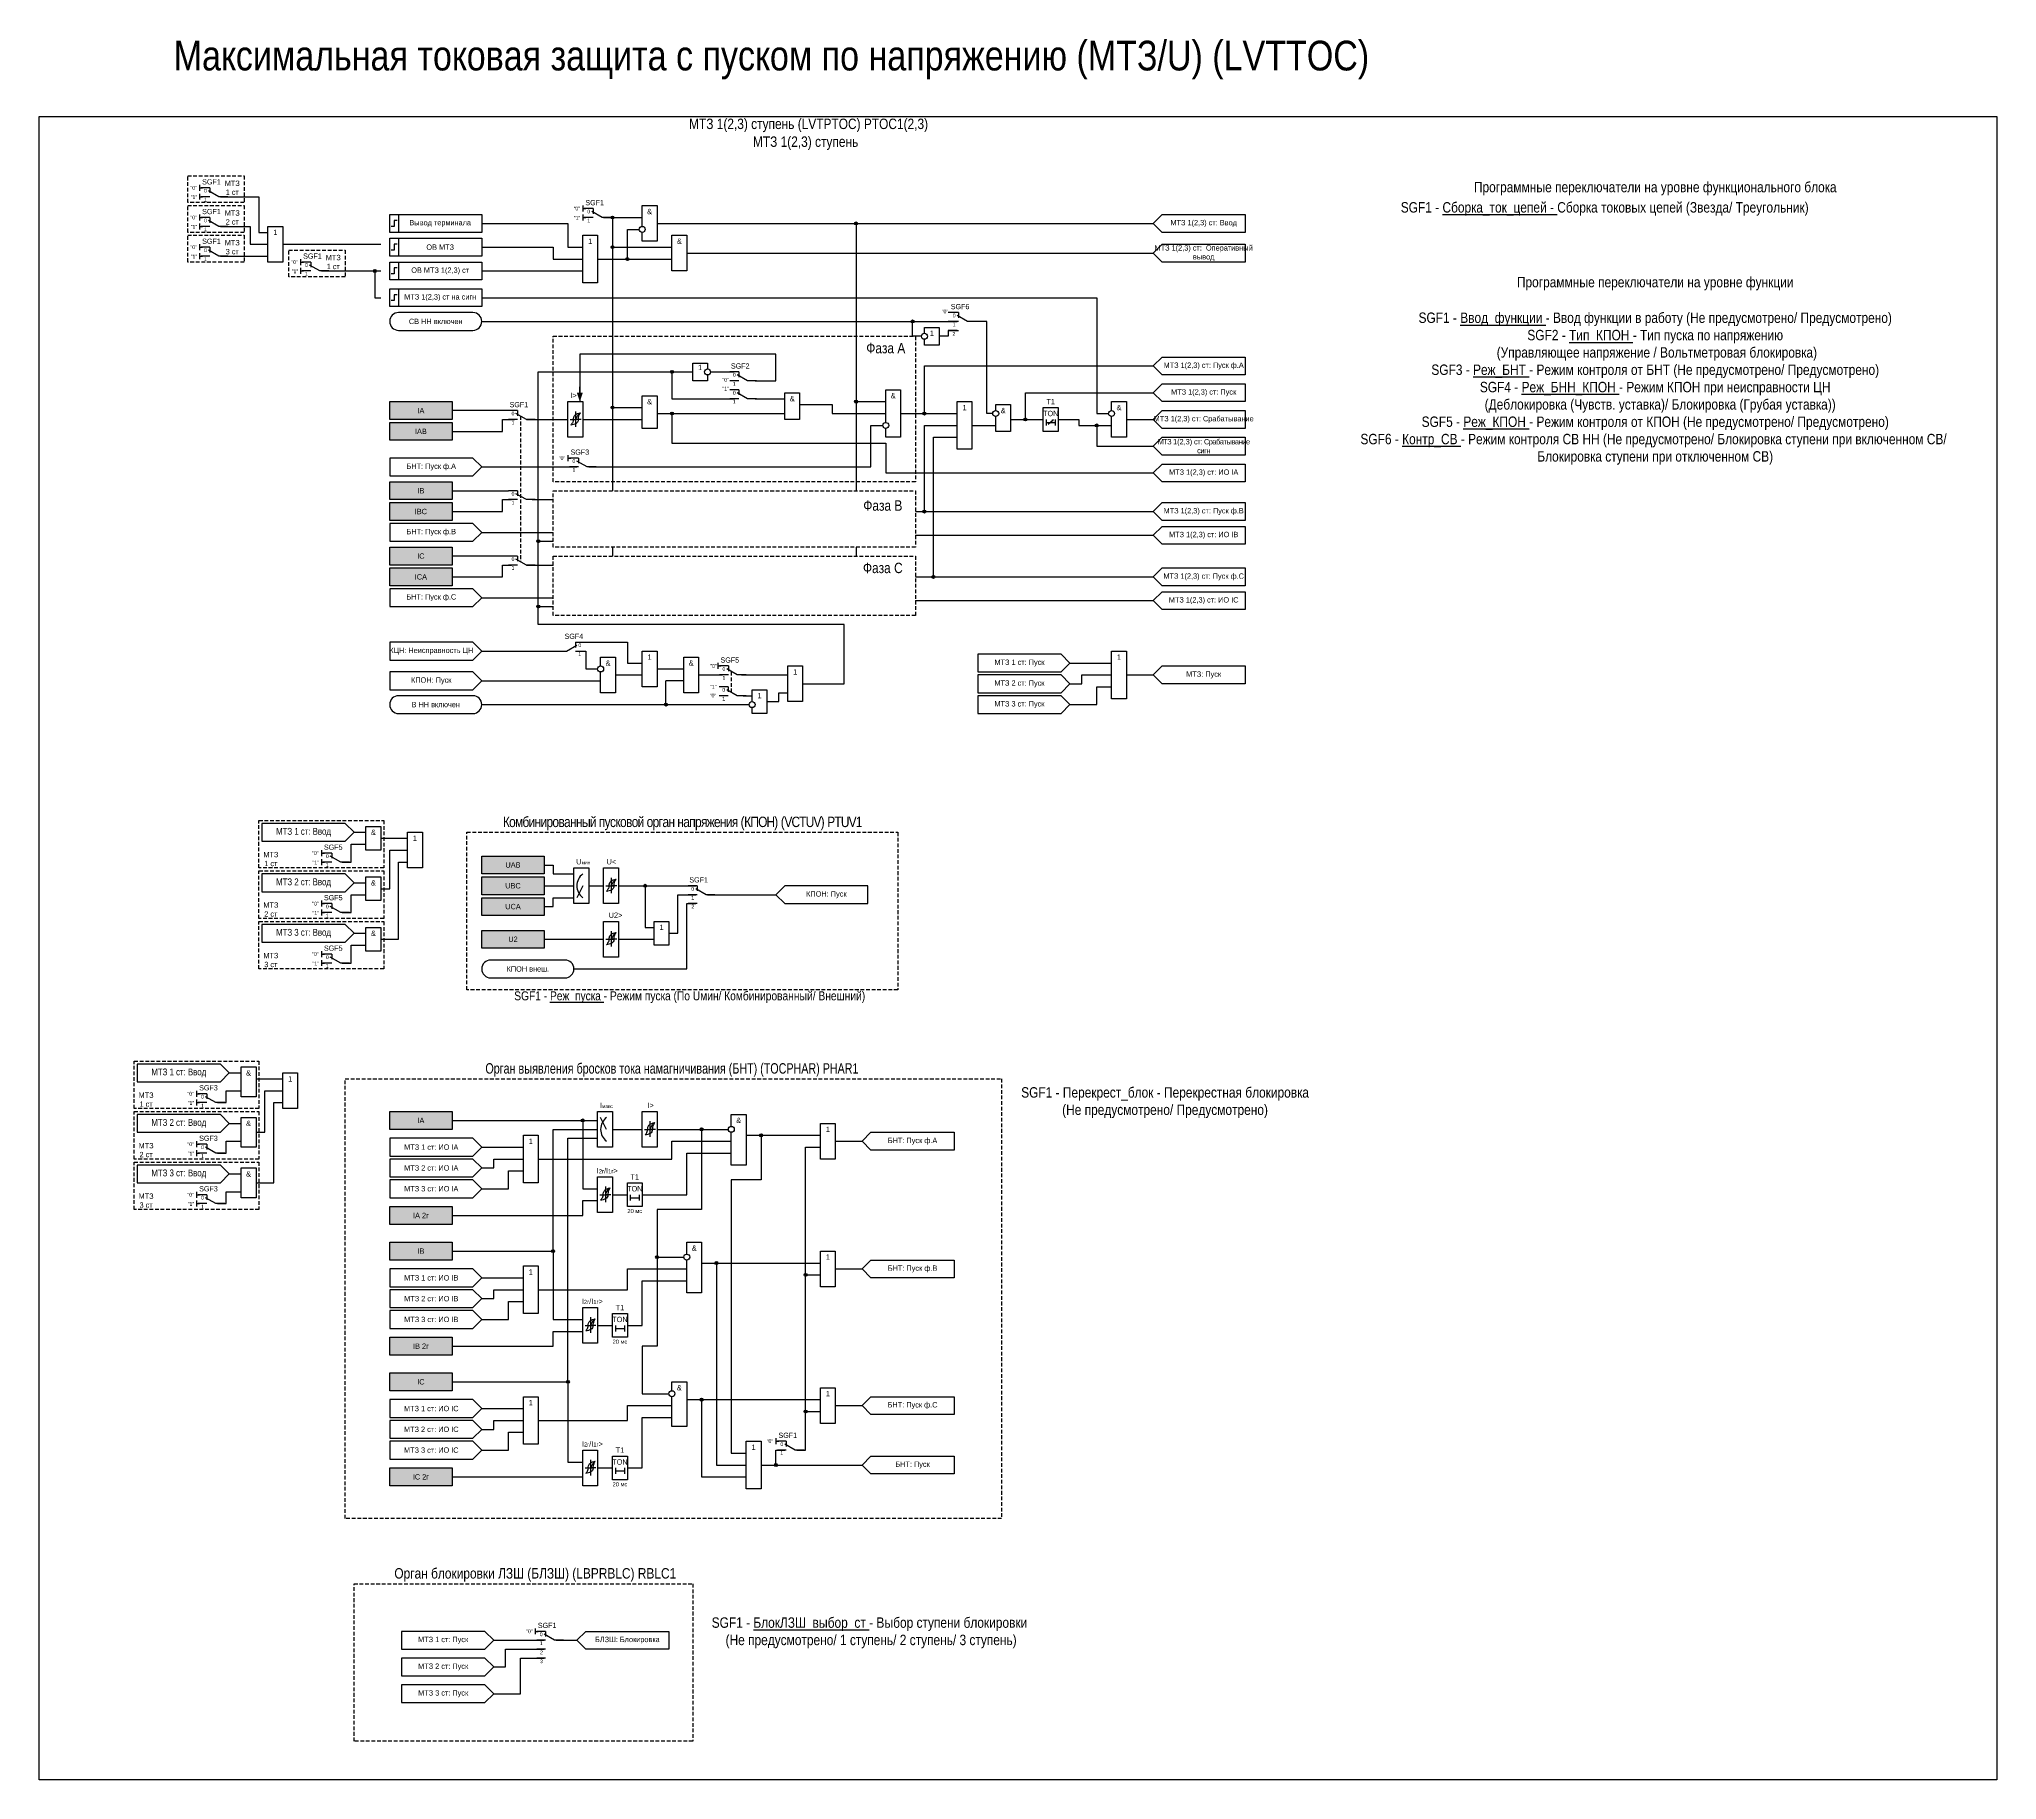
# Model space of a CAD drawing. Header units: millimetres. Extents: x -1444 to 964, y 0 to 620.
# Drawn here: x 0 to 659, y 0 to 586 of the extents above; entities that cross this region are included whole.
import ezdxf
from ezdxf.enums import TextEntityAlignment as Align

# ---------------------------------------------------------------- set-up
doc = ezdxf.new("R2010")
doc.units = ezdxf.units.MM
doc.linetypes.add('штриховая2', pattern=[0.375, 0.25, -0.125])
doc.layers.add('invisible', color=252, linetype='Continuous', plot=False)
doc.layers.add('TEXT', color=7, linetype='Continuous', lineweight=25)
doc.layers.add('Основная', color=7, linetype='Continuous')
doc.styles.add('1.8_Gost_RD', font='ARIALN.TTF', dxfattribs={"height": 1.8})
doc.styles.add('2.5_Gost_RD', font='ARIALN.TTF', dxfattribs={"height": 2.5})
doc.styles.add('3.5_Gost_RD', font='ARIALN.TTF', dxfattribs={"height": 3.5})
doc.styles.add('Вывод', font='ARIALN.TTF', dxfattribs={"height": 2.5})
doc.styles.add('Компонент', font='ARIALN.TTF', dxfattribs={"height": 3.5})

# ---------------------------------------------------------------- blocks, each defined once
blk = doc.blocks.new('Точка')
at = {"ltscale": 100}
h = blk.add_hatch(color=256, dxfattribs=at)
h.dxf.hatch_style = 1
edge = h.paths.add_edge_path()
edge.add_arc((0, 0), 0.5, 0, 360)
blk.add_circle((0, 0), 0.5, dxfattribs=at)
blk = doc.blocks.new('*U79')
at = {"layer": 'Основная', "color": 0}
blk.add_line((0, 0), (7, 4), dxfattribs=at)
at = {"layer": 'Основная', "ltscale": 0.35}
blk.add_line((6, 6), (6, 2.5), dxfattribs=at)
blk = doc.blocks.new('*U82')
at = {"layer": 'Основная', "color": 0}
for p, q in [((-3, 6), (-9, 6)), ((-3, 0), (-9, 0)), ((9, 0), (3, 0))]:
    blk.add_line(p, q, dxfattribs=at)
at = {"layer": 'Основная', "ltscale": 0.25, "xscale": -1}
blk.add_blockref('*U79', (3, 0), dxfattribs=at)
at = {"layer": 'Основная'}
for tag, height, style, p in [('В1', 2.5, 'Вывод', (-14, 6)), ('В2', 2.5, 'Вывод', (-6, 4)), ('ОУ', 3.5, 'Компонент', (-2, 10)), ('В3', 2.5, 'Вывод', (-6, -2))]:
    blk.add_attdef(tag, text='', height=height, dxfattribs=dict(at, style=style)).set_placement(p, align=Align.MIDDLE_CENTER)
blk = doc.blocks.new('*U81')
at = {"ltscale": 0.25}
blk.add_line((-1, 0), (-5, 0), dxfattribs=at)
blk.add_lwpolyline([(-3, 0, 2, 0, 0), (0, 0, 0, 0, 0)], format="xyseb", dxfattribs=at)
at = {"layer": 'Основная', "style": 'Вывод'}
blk.add_attdef('ОТ', text='', height=2.5, dxfattribs=at).set_placement((-4, 0), align=Align.MIDDLE_CENTER)
blk = doc.blocks.new('*U93')
at = {"layer": 'Основная', "color": 0}
for p, q in [((-9, 0), (-3, 0)), ((3, 6), (9, 6)), ((3, 0), (9, 0))]:
    blk.add_line(p, q, dxfattribs=at)
at = {"layer": 'Основная', "ltscale": 0.25}
blk.add_blockref('*U79', (-3, 0), dxfattribs=at)
at = {"layer": 'Основная'}
for tag, height, style, p in [('ОУ', 3.5, 'Компонент', (2, 10)), ('В2', 2.5, 'Вывод', (6, 4)), ('В1', 2.5, 'Вывод', (14, 6)), ('В3', 2.5, 'Вывод', (6, -2))]:
    blk.add_attdef(tag, text='', height=height, dxfattribs=dict(at, style=style)).set_placement(p, align=Align.MIDDLE_CENTER)
blk = doc.blocks.new('*U91')
at = {"layer": 'Основная', "color": 0}
for p, q in [((-3, 6), (-9, 6)), ((-3, 0), (-9, 0)), ((9, 0), (3, 0))]:
    blk.add_line(p, q, dxfattribs=at)
at = {"layer": 'Основная', "ltscale": 0.25, "xscale": -1}
blk.add_blockref('*U79', (3, 0), dxfattribs=at)
at = {"layer": 'Основная'}
for tag, height, style, p in [('В1', 2.5, 'Вывод', (-13, 6)), ('В2', 2.5, 'Вывод', (-6, 4)), ('ОУ', 3.5, 'Компонент', (-2, 10)), ('В3', 2.5, 'Вывод', (-6, -2))]:
    blk.add_attdef(tag, text='', height=height, dxfattribs=dict(at, style=style)).set_placement(p, align=Align.MIDDLE_CENTER)

msp = doc.modelspace()

# ---------------------------------------------------------------- hatches: boundary and pattern name
at = {"ltscale": 100, "true_color": 0x6bffb3}
h = msp.add_hatch(color=111, dxfattribs=at)
h.dxf.hatch_style = 1
h.paths.add_polyline_path([(118, 464), (139, 464), (139, 458), (118, 458)])
h = msp.add_hatch(color=111, dxfattribs=at)
h.dxf.hatch_style = 1
h.paths.add_polyline_path([(118, 457), (139, 457), (139, 451), (118, 451)])
h = msp.add_hatch(color=111, dxfattribs=at)
h.dxf.hatch_style = 1
h.paths.add_polyline_path([(118, 437), (139, 437), (139, 431), (118, 431)])
h = msp.add_hatch(color=111, dxfattribs=at)
h.dxf.hatch_style = 1
h.paths.add_polyline_path([(118, 430), (139, 430), (139, 424), (118, 424)])
h = msp.add_hatch(color=111, dxfattribs=at)
h.dxf.hatch_style = 1
h.paths.add_polyline_path([(118, 415), (139, 415), (139, 409), (118, 409)])
h = msp.add_hatch(color=111, dxfattribs=at)
h.dxf.hatch_style = 1
h.paths.add_polyline_path([(118, 408), (139, 408), (139, 402), (118, 402)])
h = msp.add_hatch(color=111, dxfattribs=at)
h.dxf.hatch_style = 1
h.paths.add_polyline_path([(149, 311), (170, 311), (170, 305), (149, 305)])
h = msp.add_hatch(color=111, dxfattribs=at)
h.dxf.hatch_style = 1
h.paths.add_polyline_path([(149, 304), (170, 304), (170, 298), (149, 298)])
h = msp.add_hatch(color=111, dxfattribs=at)
h.dxf.hatch_style = 1
h.paths.add_polyline_path([(149, 297), (170, 297), (170, 291), (149, 291)])
h = msp.add_hatch(color=111, dxfattribs=at)
h.dxf.hatch_style = 1
h.paths.add_polyline_path([(149, 286), (170, 286), (170, 280), (149, 280)])
h = msp.add_hatch(color=111, dxfattribs=at)
h.dxf.hatch_style = 1
h.paths.add_polyline_path([(118, 225), (139, 225), (139, 219), (118, 219)])
h = msp.add_hatch(color=111, dxfattribs=at)
h.dxf.hatch_style = 1
h.paths.add_polyline_path([(118, 193), (139, 193), (139, 187), (118, 187)])
h = msp.add_hatch(color=111, dxfattribs=at)
h.dxf.hatch_style = 1
h.paths.add_polyline_path([(118, 181), (139, 181), (139, 175), (118, 175)])
h = msp.add_hatch(color=111, dxfattribs=at)
h.dxf.hatch_style = 1
h.paths.add_polyline_path([(118, 149), (139, 149), (139, 143), (118, 143)])
h = msp.add_hatch(color=111, dxfattribs=at)
h.dxf.hatch_style = 1
h.paths.add_polyline_path([(118, 137), (139, 137), (139, 131), (118, 131)])
h = msp.add_hatch(color=111, dxfattribs=at)
h.dxf.hatch_style = 1
h.paths.add_polyline_path([(118, 105), (139, 105), (139, 99), (118, 99)])

# ---------------------------------------------------------------- linework, layer by layer
at = {"color": 6, "ltscale": 100}
for p, q in [((54, 537), (54, 535)), ((54, 536), (55, 536)), ((54, 534), (54, 532)), ((54, 533), (55, 533)), ((54, 527), (54, 525)), ((54, 526), (55, 526)), ((54, 524), (54, 522)), ((54, 523), (55, 523)), ((54, 517), (54, 515)), ((54, 516), (55, 516)), ((54, 514), (54, 512)), ((54, 513), (55, 513)), ((88, 512), (88, 510)), ((88, 511), (89, 511)), ((88, 509), (88, 507)), ((88, 508), (89, 508)), ((95, 313), (95, 311)), ((95, 312), (96, 312)), ((95, 310), (95, 308)), ((95, 309), (96, 309)), ((95, 296), (95, 294)), ((95, 295), (96, 295)), ((95, 293), (95, 291)), ((95, 292), (96, 292)), ((95, 279), (95, 277)), ((95, 278), (96, 278)), ((95, 276), (95, 274)), ((95, 275), (96, 275)), ((53, 232), (53, 230)), ((53, 231), (54, 231)), ((53, 229), (53, 227)), ((53, 228), (54, 228)), ((53, 215), (53, 213)), ((53, 214), (54, 214)), ((53, 212), (53, 210)), ((53, 211), (54, 211)), ((53, 198), (53, 196)), ((53, 197), (54, 197)), ((53, 195), (53, 193)), ((53, 194), (54, 194))]:
    msp.add_line(p, q, dxfattribs=at)
at = {"ltscale": 100}
for p, q in [((183, 530), (183, 528)), ((183, 529), (184, 529)), ((183, 527), (183, 525)), ((183, 526), (184, 526)), ((149, 491), (294, 491)), ((289, 491), (309, 491)), ((294, 486), (294, 491)), ((307, 494), (306, 494)), ((306, 488), (309.5, 488)), ((297, 486), (294, 486)), ((226, 474), (234, 474)), ((158, 461), (139, 461)), ((178, 446), (178, 444)), ((178, 445), (179, 445)), ((166, 431), (173, 431)), ((158, 412), (139, 412)), ((228.5, 376.01), (228.5, 374.01)), ((217, 370), (211, 370)), ((211, 362), (211, 370)), ((222, 372), (230, 372)), ((228.5, 375.01), (229.5, 375.01)), ((236.47, 372), (252, 372)), ((237, 365), (240, 365)), ((210, 362), (239, 362)), ((221.5, 295), (218.5, 295)), ((191, 219), (189, 223)), ((203, 197), (203, 197)), ((198, 153), (198, 153)), ((248, 115), (248, 113)), ((248, 114), (249, 114)), ((198, 105), (198, 105)), ((167, 51), (167, 49)), ((167, 50), (168, 50)), ((170.5, 44), (167.5, 44)), ((170.5, 41), (167.5, 41))]:
    msp.add_line(p, q, dxfattribs=at)
at = {"linetype": 'штриховая2', "ltscale": 5}
for p, q in [((162, 459.14), (162, 410.14)), ((233, 373), (233, 366))]:
    msp.add_line(p, q, dxfattribs=at)
at = {"color": 7, "ltscale": 100}
for p, q in [((178.79, 458), (180.6, 458)), ((182.42, 458), (180.6, 458)), ((339.7, 456.41), (341.37, 457.9)), ((341.37, 457.9), (340.85, 457.68)), ((341.37, 457.9), (341.1, 457.43)), ((183, 301), (181, 297)), ((190.79, 301), (192.6, 301)), ((191.81, 301), (193.49, 301)), ((194.42, 301), (192.6, 301)), ((190.79, 283), (192.6, 283)), ((191.81, 283), (193.49, 283)), ((194.42, 283), (192.6, 283)), ((203.79, 219), (205.6, 219)), ((204.81, 219), (206.49, 219)), ((207.42, 219), (205.6, 219)), ((188.79, 197), (190.6, 197)), ((189.81, 197), (191.49, 197)), ((192.42, 197), (190.6, 197)), ((183.79, 153), (185.6, 153)), ((184.81, 153), (186.49, 153)), ((187.42, 153), (185.6, 153)), ((183.79, 105), (185.6, 105)), ((184.81, 105), (186.49, 105)), ((187.42, 105), (185.6, 105))]:
    msp.add_line(p, q, dxfattribs=at)
for p, q in [((180.6, 460.72), (180.6, 455.52)), ((192.6, 303.72), (192.6, 298.52)), ((192.6, 285.72), (192.6, 280.52)), ((205.6, 221.72), (205.6, 216.52)), ((190.6, 199.72), (190.6, 194.52)), ((185.6, 155.72), (185.6, 150.52)), ((185.6, 107.72), (185.6, 102.52))]:
    msp.add_line(p, q)
at = {"color": 6, "ltscale": 100}
for points in [[(0, 560), (659, 560), (659, 0), (0, 0)], [(77, 523), (82, 523), (82, 511), (77, 511)], [(110, 321), (115, 321), (115, 313), (110, 313)], [(124, 319), (129, 319), (129, 307), (124, 307)], [(110, 304), (115, 304), (115, 296), (110, 296)], [(110, 287), (115, 287), (115, 279), (110, 279)], [(68, 240), (73, 240), (73, 230), (68, 230)], [(82, 238), (87, 238), (87, 226), (82, 226)], [(68, 223), (73, 223), (73, 213), (68, 213)], [(68, 206), (73, 206), (73, 196), (68, 196)]]:
    msp.add_lwpolyline(points, close=True, dxfattribs=at)
at = {"color": 6, "linetype": 'штриховая2', "ltscale": 5}
for points in [[(50, 540), (69, 540), (69, 531), (50, 531)], [(50, 530), (69, 530), (69, 521), (50, 521)], [(50, 520), (69, 520), (69, 511), (50, 511)], [(84, 515), (103, 515), (103, 506), (84, 506)], [(74, 323), (116, 323), (116, 307), (74, 307)], [(74, 306), (116, 306), (116, 290), (74, 290)], [(74, 289), (116, 289), (116, 273), (74, 273)], [(32, 242), (74, 242), (74, 226), (32, 226)], [(32, 225), (74, 225), (74, 209), (32, 209)], [(32, 208), (74, 208), (74, 192), (32, 192)]]:
    msp.add_lwpolyline(points, close=True, dxfattribs=at)
at = {"color": 6, "ltscale": 100}
for points in [[(61, 533), (74, 533), (74, 521), (77, 521)], [(61, 523), (71, 523), (71, 517), (77, 517)], [(82, 517), (115, 517)], [(61, 513), (77, 513)], [(95, 508), (115, 508)], [(95, 508), (113, 508), (113, 499), (115, 499)], [(106, 319), (103, 322), (75, 322), (75, 316), (103, 316), (106, 319)], [(106, 319), (110, 319)], [(115, 317), (124, 317)], [(102, 309), (105, 309), (105, 315), (110, 315)], [(115, 300), (118, 300), (118, 313), (124, 313)], [(106, 302), (103, 305), (75, 305), (75, 299), (103, 299), (106, 302)], [(115, 283), (121, 283), (121, 309), (124, 309)], [(102, 292), (105, 292), (105, 298), (110, 298)], [(106, 302), (110, 302)], [(106, 285), (103, 288), (75, 288), (75, 282), (103, 282), (106, 285)], [(106, 285), (110, 285)], [(102, 275), (105, 275), (105, 281), (110, 281)], [(64, 238), (61, 241), (33, 241), (33, 235), (61, 235), (64, 238)], [(64, 238), (68, 238)], [(60, 228), (63, 228), (63, 232), (68, 232)], [(73, 236), (82, 236)], [(73, 218), (76, 218), (76, 232), (82, 232)], [(73, 201), (79, 201), (79, 228), (82, 228)], [(64, 221), (61, 224), (33, 224), (33, 218), (61, 218), (64, 221)], [(64, 221), (68, 221)], [(60, 211), (63, 211), (63, 215), (68, 215)], [(64, 204), (61, 207), (33, 207), (33, 201), (61, 201), (64, 204)], [(60, 194), (63, 194), (63, 198), (68, 198)], [(64, 204), (68, 204)]]:
    msp.add_lwpolyline(points, dxfattribs=at)
at = {"ltscale": 100}
for points in [[(203, 523), (203, 530), (208, 530), (208, 518), (203, 518), (203, 521)], [(149, 524), (178, 524), (178, 516), (183, 516)], [(188, 512), (198, 512), (198, 522), (202, 522)], [(190, 526), (203, 526)], [(190, 526), (193, 526), (193, 462), (203, 462)], [(190, 526), (193, 526), (193, 462), (193, 434)], [(208, 524), (375, 524)], [(218, 524), (275, 524), (275, 464), (285, 464)], [(218, 524), (275, 524), (275, 434)], [(149, 516), (173, 516), (173, 512), (183, 512)], [(193, 516), (213, 516)], [(149, 508), (183, 508)], [(188, 512), (213, 512)], [(218, 514), (375, 514)], [(149, 499), (356, 499), (356, 460), (360, 460)], [(298, 487), (298, 489), (303, 489), (303, 483), (298, 483), (298, 485)], [(309, 488), (306, 488), (306, 486), (303, 486)], [(309, 491), (306, 491)], [(321, 460), (319, 460), (319, 491), (314, 491)], [(241, 471), (248, 471), (248, 480), (182, 480), (182, 464)], [(220, 473), (220, 477), (225, 477), (225, 475)], [(225, 475), (225, 475)], [(290, 460), (298, 460), (298, 476), (375, 476)], [(266, 369), (271, 369), (271, 389), (168, 389), (168, 474), (220, 474)], [(266, 369), (271, 369), (271, 389), (168, 389), (168, 474), (205, 474), (205, 474), (213, 474), (213, 465), (234, 465)], [(225, 473), (225, 471), (220, 471), (220, 473)], [(285, 457), (285, 468), (290, 468), (290, 452), (285, 452), (285, 455)], [(241, 465), (251, 465)], [(256, 463), (267, 463), (267, 460), (285, 460)], [(322, 461), (322, 463), (327, 463), (327, 454), (322, 454), (322, 459)], [(327, 458), (332, 458), (332, 467), (375, 467)], [(361, 461), (361, 464), (366, 464), (366, 452), (361, 452), (361, 459)], [(139, 454), (156, 454), (156, 458), (160, 458)], [(164, 458), (178, 458)], [(183, 458), (203, 458)], [(185, 442), (280, 442), (280, 456), (284, 456)], [(208, 460), (251, 460)], [(208, 460), (213, 460), (213, 450), (285, 450), (285, 440), (375, 440)], [(290, 460), (309, 460)], [(295, 427), (298, 427), (298, 456), (309, 456)], [(314, 456), (322, 456)], [(327, 458), (338, 458)], [(339.02, 458), (339.02, 456)], [(339.02, 457), (342.02, 457)], [(342.02, 458), (342.02, 456)], [(343, 458), (350, 458), (350, 456), (361, 456)], [(352, 456), (356, 456), (356, 449), (375, 449)], [(366, 458), (375, 458)], [(295, 405), (301, 405), (301, 452), (309, 452)], [(149, 442), (146, 445), (118, 445), (118, 439), (146, 439), (149, 442)], [(149, 442), (181, 442)], [(139, 434), (158, 434)], [(139, 427), (156, 427), (156, 431), (159, 431)], [(149, 420), (146, 423), (118, 423), (118, 417), (146, 417), (149, 420)], [(295, 427), (375, 427)], [(149, 420), (173, 420)], [(266, 369), (271, 369), (271, 389), (168, 389), (168, 417), (173, 417)], [(295, 419), (375, 419)], [(139, 405), (156, 405), (156, 409), (159, 409)], [(164, 409), (173, 409)], [(193, 415), (193, 412)], [(275, 415), (275, 412)], [(295, 405), (375, 405)], [(149, 398), (146, 401), (118, 401), (118, 395), (146, 395), (149, 398)], [(149, 398), (173, 398)], [(295, 397), (375, 397)], [(257, 369), (271, 369), (271, 389), (168, 389), (168, 395), (173, 395)], [(149, 380), (146, 383), (118, 383), (118, 377), (146, 377), (149, 380)], [(181, 383), (198, 383), (198, 376), (203, 376)], [(149, 380), (155, 380)], [(152, 380), (177, 380)], [(181, 380), (184, 380), (184, 374), (188, 374)], [(189, 375), (189, 378), (194, 378), (194, 366), (189, 366), (189, 373)], [(347, 376), (361, 376)], [(152, 370), (189, 370)], [(194, 372), (203, 372)], [(208, 374), (217, 374)], [(347, 369), (351, 369), (351, 372), (361, 372)], [(366, 372), (375, 372)], [(240, 363), (240, 367), (245, 367), (245, 359), (240, 359), (240, 361)], [(245, 363), (249, 363), (249, 366), (252, 366)], [(347, 362), (356, 362), (356, 368), (361, 368)], [(170, 308), (173, 308), (173, 305), (180, 305)], [(170, 301), (180, 301)], [(170, 294), (173, 294), (173, 297), (180, 297)], [(185, 301), (190, 301)], [(195, 301), (204, 301), (204, 287), (207, 287)], [(195, 301), (221, 301)], [(212, 285), (215, 285), (215, 298), (221, 298)], [(225, 298), (239, 298)], [(239, 298), (248, 298)], [(180, 273), (218, 273), (218, 295), (221, 295)], [(170, 283), (190, 283)], [(195, 283), (207, 283)], [(139, 222), (188, 222)], [(139, 222), (183, 222), (183, 199), (188, 199)], [(139, 178), (173, 178), (173, 219), (188, 219)], [(193, 219), (203, 219)], [(208, 219), (223, 219), (223, 192), (208, 192), (208, 146), (203, 146), (203, 130), (212, 130)], [(211, 219), (223, 219), (223, 192), (208, 192), (208, 176), (217, 176)], [(211, 219), (232, 219)], [(233, 220), (233, 224), (238, 224), (238, 207), (233, 207), (233, 218)], [(139, 134), (178, 134), (178, 216), (188, 216)], [(149, 213), (163, 213)], [(168, 209), (213, 209), (213, 215), (233, 215)], [(203, 197), (218, 197), (218, 211), (233, 211)], [(238, 217), (243, 217), (243, 202), (233, 202), (233, 110), (238, 110)], [(238, 217), (263, 217)], [(255, 111), (258, 111), (258, 118), (258, 118), (258, 213), (263, 213)], [(268, 215), (277, 215)], [(149, 206), (153, 206), (153, 209), (163, 209)], [(149, 199), (158, 199), (158, 205), (163, 205)], [(139, 190), (183, 190), (183, 195), (188, 195)], [(193, 197), (198, 197)], [(199, 197), (199, 195)], [(199, 196), (202, 196)], [(202, 197), (202, 195)], [(139, 178), (173, 178), (173, 155), (183, 155)], [(218, 177), (218, 181), (223, 181), (223, 164), (218, 164), (218, 175)], [(168, 165), (198, 165), (198, 172), (218, 172)], [(223, 174), (263, 174)], [(223, 174), (228, 174), (228, 106), (238, 106)], [(268, 172), (277, 172)], [(149, 169), (163, 169)], [(149, 162), (153, 162), (153, 165), (163, 165)], [(198, 153), (203, 153), (203, 168), (218, 168)], [(255, 111), (258, 111), (258, 118), (258, 118), (258, 170), (263, 170)], [(149, 155), (158, 155), (158, 161), (163, 161)], [(188, 153), (193, 153)], [(194, 153), (194, 151)], [(194, 152), (197, 152)], [(197, 153), (197, 151)], [(139, 146), (173, 146), (173, 151), (183, 151)], [(139, 134), (178, 134), (178, 107), (183, 107)], [(213, 131), (213, 134), (218, 134), (218, 119), (213, 119), (213, 129)], [(168, 121), (198, 121), (198, 126), (213, 126)], [(218, 128), (263, 128)], [(218, 128), (223, 128), (223, 102), (238, 102)], [(268, 126), (277, 126)], [(149, 125), (163, 125)], [(149, 118), (153, 118), (153, 121), (163, 121)], [(198, 105), (203, 105), (203, 122), (213, 122)], [(255, 111), (258, 111), (258, 118), (258, 118), (258, 124), (263, 124)], [(149, 111), (158, 111), (158, 117), (163, 117)], [(243, 106), (248, 106), (248, 111), (251, 111)], [(243, 106), (277, 106)], [(139, 102), (183, 102)], [(188, 105), (193, 105)], [(194, 105), (194, 103)], [(194, 104), (197, 104)], [(197, 105), (197, 103)], [(153, 47), (170, 47)], [(174, 47), (181, 47)], [(153, 38), (157, 38), (157, 44), (170, 44)], [(153, 29), (162, 29), (162, 41), (170, 41)]]:
    msp.add_lwpolyline(points, dxfattribs=at)
for points in [[(118, 527), (121, 527), (121, 521), (118, 521)], [(118, 527), (149, 527), (149, 521), (118, 521)], [(118, 519), (121, 519), (121, 513), (118, 513)], [(183, 520), (188, 520), (188, 504), (183, 504)], [(213, 520), (218, 520), (218, 508), (213, 508)], [(118, 511), (121, 511), (121, 505), (118, 505)], [(118, 502), (121, 502), (121, 496), (118, 496)], [(118, 464), (139, 464), (139, 458), (118, 458)], [(178, 464), (183, 464), (183, 452), (178, 452)], [(203, 466), (208, 466), (208, 455), (203, 455)], [(251, 467), (256, 467), (256, 458), (251, 458)], [(309, 464), (314, 464), (314, 448), (309, 448)], [(338.02, 462), (343.02, 462), (343.02, 454), (338.02, 454)], [(118, 457), (139, 457), (139, 451), (118, 451)], [(118, 437), (139, 437), (139, 431), (118, 431)], [(118, 430), (139, 430), (139, 424), (118, 424)], [(118, 415), (139, 415), (139, 409), (118, 409)], [(118, 408), (139, 408), (139, 402), (118, 402)], [(203, 380), (208, 380), (208, 368), (203, 368)], [(217, 378), (222, 378), (222, 366), (217, 366)], [(361, 380), (366, 380), (366, 364), (361, 364)], [(252, 375), (257, 375), (257, 363), (252, 363)], [(149, 311), (170, 311), (170, 305), (149, 305)], [(149, 304), (170, 304), (170, 298), (149, 298)], [(180, 307), (185, 307), (185, 295), (180, 295)], [(190, 307), (195, 307), (195, 295), (190, 295)], [(149, 297), (170, 297), (170, 291), (149, 291)], [(251, 301), (248, 298), (251, 295), (279, 295), (279, 301)], [(149, 286), (170, 286), (170, 280), (149, 280)], [(190, 289), (195, 289), (195, 277), (190, 277)], [(207, 289), (212, 289), (212, 281), (207, 281)], [(118, 225), (139, 225), (139, 219), (118, 219)], [(188, 225), (193, 225), (193, 213), (188, 213)], [(203, 225), (208, 225), (208, 213), (203, 213)], [(263, 221), (268, 221), (268, 209), (263, 209)], [(163, 217), (168, 217), (168, 201), (163, 201)], [(188, 203), (193, 203), (193, 191), (188, 191)], [(198, 201), (203, 201), (203, 193), (198, 193)], [(118, 193), (139, 193), (139, 187), (118, 187)], [(118, 181), (139, 181), (139, 175), (118, 175)], [(263, 178), (268, 178), (268, 166), (263, 166)], [(163, 173), (168, 173), (168, 157), (163, 157)], [(183, 159), (188, 159), (188, 147), (183, 147)], [(193, 157), (198, 157), (198, 149), (193, 149)], [(118, 149), (139, 149), (139, 143), (118, 143)], [(118, 137), (139, 137), (139, 131), (118, 131)], [(263, 132), (268, 132), (268, 120), (263, 120)], [(163, 129), (168, 129), (168, 113), (163, 113)], [(238, 114), (243, 114), (243, 98), (238, 98)], [(183, 111), (188, 111), (188, 99), (183, 99)], [(193, 109), (198, 109), (198, 101), (193, 101)], [(118, 105), (139, 105), (139, 99), (118, 99)]]:
    msp.add_lwpolyline(points, close=True, dxfattribs=at)
at = {"lineweight": 30, "ltscale": 100}
for points in [[(120.5, 525), (119.5, 525), (119.5, 523), (118.5, 523)], [(120.5, 517), (119.5, 517), (119.5, 515), (118.5, 515)], [(120.5, 509), (119.5, 509), (119.5, 507), (118.5, 507)], [(120.5, 500), (119.5, 500), (119.5, 498), (118.5, 498)]]:
    msp.add_lwpolyline(points, dxfattribs=at)
at = {"color": 251, "linetype": 'штриховая2', "ltscale": 5, "true_color": 0x58595b}
for points in [[(173, 486), (295, 486), (295, 437), (173, 437)], [(173, 434), (295, 434), (295, 415), (173, 415)], [(173, 412), (295, 412), (295, 392), (173, 392)]]:
    msp.add_lwpolyline(points, close=True, dxfattribs=at)
at = {"linetype": 'штриховая2', "ltscale": 5}
for points in [[(144, 319), (289, 319), (289, 266), (144, 266)], [(103, 236), (324, 236), (324, 88), (103, 88)], [(106, 66), (220, 66), (220, 13), (106, 13)]]:
    msp.add_lwpolyline(points, close=True, dxfattribs=at)
at = {"ltscale": 100}
msp.add_lwpolyline([(152, 270), (177, 270, 1), (177, 276), (152, 276, 1)], format="xyb", close=True, dxfattribs=at)
msp.add_circle((203, 522), 1)
for centre in [(298, 486), (225, 474), (285, 456), (322, 460), (361, 460), (189, 374), (240, 362), (233, 219), (218, 176), (213, 130)]:
    msp.add_circle(centre, 1, dxfattribs=at)
at = {"color": 7, "ltscale": 100}
for centre in [(186, 301), (194, 219)]:
    msp.add_arc(centre, 5, 126.8699, 233.1301, dxfattribs=at)
for points in [[(179.8, 457.92), (179.6, 457.13), (179, 456.12)], [(181.48, 457.92), (181.25, 457.13), (180.76, 456.67), (179, 456.12)], [(179.8, 457.92), (179.95, 458.71), (180.44, 459.54), (182.2, 460.26)], [(180.6, 458), (181, 458.72), (181.47, 459.6), (182.2, 460.26)], [(181.48, 457.92), (181.6, 458.71), (181.81, 459.54), (182.2, 460.26)], [(191.8, 300.92), (191.95, 301.71), (192.44, 302.54), (194.2, 303.26)], [(192.6, 301), (193, 301.72), (193.47, 302.6), (194.2, 303.26)], [(193.48, 300.92), (193.6, 301.71), (193.81, 302.54), (194.2, 303.26)], [(191.8, 300.92), (191.6, 300.13), (191, 299.12)], [(193.48, 300.92), (193.25, 300.13), (192.76, 299.67), (191, 299.12)], [(191.8, 282.92), (191.95, 283.71), (192.44, 284.54), (194.2, 285.26)], [(192.6, 283), (193, 283.72), (193.47, 284.6), (194.2, 285.26)], [(193.48, 282.92), (193.6, 283.71), (193.81, 284.54), (194.2, 285.26)], [(191.8, 282.92), (191.6, 282.13), (191, 281.12)], [(193.48, 282.92), (193.25, 282.13), (192.76, 281.67), (191, 281.12)], [(204.8, 218.92), (204.6, 218.13), (204, 217.12)], [(206.48, 218.92), (206.25, 218.13), (205.76, 217.67), (204, 217.12)], [(204.8, 218.92), (204.95, 219.71), (205.44, 220.54), (207.2, 221.26)], [(205.6, 219), (206, 219.72), (206.47, 220.6), (207.2, 221.26)], [(206.48, 218.92), (206.6, 219.71), (206.81, 220.54), (207.2, 221.26)], [(189.8, 196.92), (189.95, 197.71), (190.44, 198.54), (192.2, 199.26)], [(190.6, 197), (191, 197.72), (191.47, 198.6), (192.2, 199.26)], [(191.48, 196.92), (191.6, 197.71), (191.81, 198.54), (192.2, 199.26)], [(189.8, 196.92), (189.6, 196.13), (189, 195.12)], [(191.48, 196.92), (191.25, 196.13), (190.76, 195.67), (189, 195.12)], [(184.8, 152.92), (184.6, 152.13), (184, 151.12)], [(186.48, 152.92), (186.25, 152.13), (185.76, 151.67), (184, 151.12)], [(184.8, 152.92), (184.95, 153.71), (185.44, 154.54), (187.2, 155.26)], [(185.6, 153), (186, 153.72), (186.47, 154.6), (187.2, 155.26)], [(186.48, 152.92), (186.6, 153.71), (186.81, 154.54), (187.2, 155.26)], [(184.8, 104.92), (184.95, 105.71), (185.44, 106.54), (187.2, 107.26)], [(185.6, 105), (186, 105.72), (186.47, 106.6), (187.2, 107.26)], [(186.48, 104.92), (186.6, 105.71), (186.81, 106.54), (187.2, 107.26)], [(184.8, 104.92), (184.6, 104.13), (184, 103.12)], [(186.48, 104.92), (186.25, 104.13), (185.76, 103.67), (184, 103.12)]]:
    msp.add_spline(points, degree=3)
at = {"layer": 'TEXT', "color": 0, "ltscale": 100}
msp.add_line((149, 362), (211, 362), dxfattribs=at)
for points in [[(406, 527), (406, 521), (378, 521), (375, 524), (378, 527)], [(118, 519), (149, 519), (149, 513), (118, 513)], [(406, 517), (406, 511), (378, 511), (375, 514), (378, 517)], [(118, 511), (149, 511), (149, 505), (118, 505)], [(118, 502), (149, 502), (149, 496), (118, 496)], [(406, 479), (406, 473), (378, 473), (375, 476), (378, 479)], [(406, 470), (406, 464), (378, 464), (375, 467), (378, 470)], [(406, 461), (406, 455), (378, 455), (375, 458), (378, 461)], [(406, 452), (406, 446), (378, 446), (375, 449), (378, 452)], [(406, 443), (406, 437), (378, 437), (375, 440), (378, 443)], [(406, 430), (406, 424), (378, 424), (375, 427), (378, 430)], [(406, 422), (406, 416), (378, 416), (375, 419), (378, 422)], [(406, 408), (406, 402), (378, 402), (375, 405), (378, 408)], [(406, 400), (406, 394), (378, 394), (375, 397), (378, 400)], [(406, 375), (406, 369), (378, 369), (375, 372), (378, 375)], [(308, 218), (308, 212), (280, 212), (277, 215), (280, 218)], [(308, 175), (308, 169), (280, 169), (277, 172), (280, 175)], [(308, 129), (308, 123), (280, 123), (277, 126), (280, 129)], [(308, 109), (308, 103), (280, 103), (277, 106), (280, 109)], [(212, 50), (212, 44), (184, 44), (181, 47), (184, 50)]]:
    msp.add_lwpolyline(points, close=True, dxfattribs=at)
for points in [[(121, 488), (146, 488, 1), (146, 494), (121, 494, 1)], [(121, 359), (146, 359, 1), (146, 365), (121, 365, 1)]]:
    msp.add_lwpolyline(points, format="xyb", close=True, dxfattribs=at)
for points in [[(347, 376), (344, 379), (316, 379), (316, 373), (344, 373), (347, 376)], [(149, 370), (146, 373), (118, 373), (118, 367), (146, 367), (149, 370)], [(149, 370), (174, 370)], [(347, 369), (344, 372), (316, 372), (316, 366), (344, 366), (347, 369)], [(347, 362), (344, 365), (316, 365), (316, 359), (344, 359), (347, 362)], [(149, 213), (146, 216), (118, 216), (118, 210), (146, 210), (149, 213)], [(149, 206), (146, 209), (118, 209), (118, 203), (146, 203), (149, 206)], [(149, 199), (146, 202), (118, 202), (118, 196), (146, 196), (149, 199)], [(149, 169), (146, 172), (118, 172), (118, 166), (146, 166), (149, 169)], [(149, 162), (146, 165), (118, 165), (118, 159), (146, 159), (149, 162)], [(149, 155), (146, 158), (118, 158), (118, 152), (146, 152), (149, 155)], [(149, 125), (146, 128), (118, 128), (118, 122), (146, 122), (149, 125)], [(149, 118), (146, 121), (118, 121), (118, 115), (146, 115), (149, 118)], [(149, 111), (146, 114), (118, 114), (118, 108), (146, 108), (149, 111)], [(153, 47), (150, 50), (122, 50), (122, 44), (150, 44), (153, 47)], [(153, 38), (150, 41), (122, 41), (122, 35), (150, 35), (153, 38)], [(153, 29), (150, 32), (122, 32), (122, 26), (150, 26), (153, 29)]]:
    msp.add_lwpolyline(points, dxfattribs=at)

# ---------------------------------------------------------------- block references
at = {"ltscale": 100}
for p in [(193, 526), (275, 524), (193, 516), (198, 512), (294, 491), (213, 474), (193, 462), (275, 464), (213, 460), (298, 460), (332, 458), (332, 458), (356, 456), (298, 427), (168, 417), (301, 405), (168, 395), (211, 362), (183, 222), (223, 219), (243, 217), (173, 178), (208, 176), (228, 174), (258, 170), (178, 134), (223, 128), (258, 124), (248, 106)]:
    msp.add_blockref('Точка', p, dxfattribs=at)
at = {"color": 3, "ltscale": 100}
msp.add_blockref('Точка', (204, 301), dxfattribs=at)
at = {"layer": 'invisible', "color": 6, "ltscale": 100}
msp.add_blockref('Точка', (113, 508), dxfattribs=at)
at = {"layer": 'Основная', "color": 6, "ltscale": 0.25, "xscale": 0.5, "yscale": 0.5, "zscale": 0.5}
for p, values in [((59, 533), {'ОУ': 'SGF1', 'В1': '"0"', 'В2': '0', 'В3': '1'}), ((59, 523), {'ОУ': 'SGF1', 'В1': '"0"', 'В2': '0', 'В3': '1'}), ((59, 513), {'ОУ': 'SGF1', 'В1': '"0"', 'В2': '0', 'В3': '1'}), ((93, 508), {'ОУ': 'SGF1', 'В1': '"0"', 'В2': '0', 'В3': '1'}), ((100, 309), {'ОУ': 'SGF5', 'В1': '"0"', 'В2': '0', 'В3': '1'}), ((100, 292), {'ОУ': 'SGF5', 'В1': '"0"', 'В2': '0', 'В3': '1'}), ((100, 275), {'ОУ': 'SGF5', 'В1': '"0"', 'В2': '0', 'В3': '1'}), ((58, 228), {'ОУ': 'SGF3', 'В1': '"0"', 'В2': '0', 'В3': '1'}), ((58, 211), {'ОУ': 'SGF3', 'В1': '"0"', 'В2': '0', 'В3': '1'}), ((58, 194), {'ОУ': 'SGF3', 'В1': '"0"', 'В2': '0', 'В3': '1'})]:
    msp.add_blockref('*U82', p, dxfattribs=at).add_auto_attribs(values)
at = {"layer": 'Основная', "ltscale": 0.25, "xscale": 0.5, "yscale": 0.5, "zscale": 0.5}
for name, p, values in [('*U82', (188, 526), {'ОУ': 'SGF1', 'В1': '"0"', 'В2': '0', 'В3': '1'}), ('*U82', (183, 442), {'ОУ': 'SGF3', 'В1': '"0"', 'В2': '0', 'В3': '1'}), ('*U91', (233.5, 372.01), {'ОУ': 'SGF5', 'В1': '"0"', 'В2': '0', 'В3': '1'}), ('*U82', (253, 111), {'ОУ': 'SGF1', 'В1': '"0"', 'В2': '0', 'В3': '1'}), ('*U82', (172, 47), {'ОУ': 'SGF1', 'В1': '"0"', 'В2': '0', 'В3': '1'})]:
    msp.add_blockref(name, p, dxfattribs=at).add_auto_attribs(values)
at = {"layer": 'Основная', "ltscale": 0.25}
ref = msp.add_blockref('*U93', (311, 491), dxfattribs=dict(at, xscale=-0.5, yscale=0.5, zscale=0.5))
ref.add_attrib('ОУ', 'SGF6', dxfattribs={"height": 1.75, "style": 'Компонент'}).set_placement((310, 496), align=Align.MIDDLE_CENTER)
ref.add_attrib('В2', '0', dxfattribs={"height": 1.25, "style": 'Вывод'}).set_placement((308, 493), align=Align.MIDDLE_CENTER)
ref.add_attrib('В3', '1', dxfattribs={"height": 1.25, "style": 'Вывод'}).set_placement((308, 490), align=Align.MIDDLE_CENTER)
ref = msp.add_blockref('*U82', (237, 471), dxfattribs=dict(at, xscale=0.5, yscale=0.5, zscale=0.5))
ref.add_attrib('ОУ', 'SGF2', dxfattribs={"height": 1.75, "style": 'Компонент'}).set_placement((236, 476), align=Align.MIDDLE_CENTER)
ref.add_attrib('В2', '0', dxfattribs={"height": 1.25, "style": 'Вывод'}).set_placement((234, 473), align=Align.MIDDLE_CENTER)
ref.add_attrib('В3', '1', dxfattribs={"height": 1.25, "style": 'Вывод'}).set_placement((234, 470), align=Align.MIDDLE_CENTER)
at = {"layer": 'Основная', "ltscale": 0.25, "rotation": 270}
msp.add_blockref('*U81', (182, 464), dxfattribs=at)
at = {"layer": 'Основная', "ltscale": 0.25}
ref = msp.add_blockref('*U82', (237, 465), dxfattribs=dict(at, xscale=0.5, yscale=0.5, zscale=0.5))
ref.add_attrib('В2', '0', dxfattribs={"height": 1.25, "style": 'Вывод'}).set_placement((234, 467), align=Align.MIDDLE_CENTER)
ref.add_attrib('В3', '1', dxfattribs={"height": 1.25, "style": 'Вывод'}).set_placement((234, 464), align=Align.MIDDLE_CENTER)
ref = msp.add_blockref('*U82', (162.5, 458), dxfattribs=dict(at, xscale=0.5, yscale=0.5, zscale=0.5))
ref.add_attrib('ОУ', 'SGF1', dxfattribs={"height": 1.75, "style": 'Компонент'}).set_placement((161.5, 463), align=Align.MIDDLE_CENTER)
ref.add_attrib('В2', '0', dxfattribs={"height": 1.25, "style": 'Вывод'}).set_placement((159.5, 460), align=Align.MIDDLE_CENTER)
ref.add_attrib('В3', '1', dxfattribs={"height": 1.25, "style": 'Вывод'}).set_placement((159.5, 457), align=Align.MIDDLE_CENTER)
ref = msp.add_blockref('*U82', (162.5, 431), dxfattribs=dict(at, xscale=0.5, yscale=0.5, zscale=0.5))
ref.add_attrib('В2', '0', dxfattribs={"height": 1.25, "style": 'Вывод'}).set_placement((159.5, 433), align=Align.MIDDLE_CENTER)
ref.add_attrib('В3', '1', dxfattribs={"height": 1.25, "style": 'Вывод'}).set_placement((159.5, 430), align=Align.MIDDLE_CENTER)
ref = msp.add_blockref('*U82', (162.5, 409), dxfattribs=dict(at, xscale=0.5, yscale=0.5, zscale=0.5))
ref.add_attrib('В2', '0', dxfattribs={"height": 1.25, "style": 'Вывод'}).set_placement((159.5, 411), align=Align.MIDDLE_CENTER)
ref.add_attrib('В3', '1', dxfattribs={"height": 1.25, "style": 'Вывод'}).set_placement((159.5, 408), align=Align.MIDDLE_CENTER)
ref = msp.add_blockref('*U93', (179, 380), dxfattribs=dict(at, xscale=0.5, yscale=0.5, zscale=0.5))
ref.add_attrib('ОУ', 'SGF4', dxfattribs={"height": 1.75, "style": 'Компонент'}).set_placement((180, 385), align=Align.MIDDLE_CENTER)
ref.add_attrib('В2', '0', dxfattribs={"height": 1.25, "style": 'Вывод'}).set_placement((182, 382), align=Align.MIDDLE_CENTER)
ref.add_attrib('В3', '1', dxfattribs={"height": 1.25, "style": 'Вывод'}).set_placement((182, 379), align=Align.MIDDLE_CENTER)
ref = msp.add_blockref('*U91', (233.44, 365), dxfattribs=dict(at, xscale=0.5, yscale=0.5, zscale=0.5))
ref.add_attrib('В1', '"1"', dxfattribs={"height": 1.25, "style": 'Вывод'}).set_placement((226.94, 368), align=Align.MIDDLE_CENTER)
ref.add_attrib('В2', '0', dxfattribs={"height": 1.25, "style": 'Вывод'}).set_placement((230.44, 367), align=Align.MIDDLE_CENTER)
ref.add_attrib('В3', '1', dxfattribs={"height": 1.25, "style": 'Вывод'}).set_placement((230.44, 364), align=Align.MIDDLE_CENTER)
ref = msp.add_blockref('*U82', (223, 298), dxfattribs=dict(at, xscale=0.5, yscale=0.5, zscale=0.5))
ref.add_attrib('ОУ', 'SGF1', dxfattribs={"height": 1.75, "style": 'Компонент'}).set_placement((222, 303), align=Align.MIDDLE_CENTER)
ref.add_attrib('В2', '0', dxfattribs={"height": 1.25, "style": 'Вывод'}).set_placement((220, 300), align=Align.MIDDLE_CENTER)
ref.add_attrib('В3', '1', dxfattribs={"height": 1.25, "style": 'Вывод'}).set_placement((220, 297), align=Align.MIDDLE_CENTER)

# ---------------------------------------------------------------- texts
at = {"color": 30, "ltscale": 100}
for s, insert, char_height, width, attachment_point, style in [('{\\C3;Максимальная токовая защита с пуском по напряжению (МТЗ/U) (LVTTOC)}', (246.5, 579), 10, 493, 5, '3.5_Gost_RD'), ('МТЗ 1(2,3) ступень (LVTPTOC) {\\C6;PTOC1(2,3)}', (259, 557), 3.5, 290, 5, '3.5_Gost_RD'), ('МТЗ 1(2,3) ступень', (258, 551), 3.5, 290, 5, '3.5_Gost_RD'), ('МТЗ\\P1 ст', (65, 536), 1.8, 8, 5, '2.5_Gost_RD'), ('МТЗ\\P2 ст', (65, 526), 1.8, 8, 5, '2.5_Gost_RD'), ('МТЗ\\P3 ст', (65, 516), 1.8, 8, 5, '2.5_Gost_RD'), ('МТЗ\\P1 ст', (99, 511), 1.8, 8, 5, '2.5_Gost_RD'), ('SGF1 - {\\LВвод_функции} - Ввод функции в работу (Не предусмотрено/ Предусмотрено)\\PSGF2 - {\\LТип_КПОН} - Тип пуска по напряжению \\P^I({\\C6;Управляющее напряжение / Вольтметровая блокировка})\\PSGF3 - {\\LРеж_БНТ} - Режим контроля от БНТ (Не предусмотрено/ Предусмотрено)\\PSGF4 - {\\LРеж_БНН_КПОН} - Режим КПОН при неисправности ЦН \\P^I  (Деблокировка (Чувств. уставка)/ Блокировка (Грубая уставка))\\PSGF5 - {\\LРеж_КПОН} - Режим контроля от КПОН (Не предусмотрено/ Предусмотрено)\\P{\\C6;SGF6 - \\LКонтр_СВ \\l- Режим контроля СВ НН (Не предусмотрено/ Блокировка ступени при включенном СВ/ ^IБлокировка ступени при отключенном СВ)}', (544, 494), 3.5, 206.7768, 2, '3.5_Gost_RD'), ('{\\T0.9;Комбинированный пусковой орган напряжения (КПОН) (VCTUV) \\C6;PTUV1}', (216.5, 322), 3.5, 145, 5, '3.5_Gost_RD'), ('МТЗ \\P1 ст', (78, 310), 1.8, 8, 5, '2.5_Gost_RD'), ('МТЗ \\P2 ст', (78, 293), 1.8, 8, 5, '2.5_Gost_RD'), ('МТЗ \\P3 ст', (78, 276), 1.8, 8, 5, '2.5_Gost_RD'), ('SGF1 - {\\LРеж_пуска} - Режим пуска (По Uмин/ Комбинированный/ Внешний)', (219, 263.5), 3, 140, 5, '3.5_Gost_RD'), ('{\\W0.9;Орган выявления бросков тока намагничивания (БНТ) (TOCPHAR) \\C6;PHAR1}', (213, 239), 3.5, 200, 5, '3.5_Gost_RD'), ('МТЗ \\P1 ст', (36, 229), 1.8, 8, 5, '2.5_Gost_RD'), ('SGF1 - Перекрест_блок - Перекрестная блокировка^I(Не предусмотрено/ Предусмотрено)', (379, 228), 3.5, 101.6842, 5, '3.5_Gost_RD'), ('МТЗ \\P2 ст', (36, 212), 1.8, 8, 5, '2.5_Gost_RD'), ('МТЗ \\P3 ст', (36, 195), 1.8, 8, 5, '2.5_Gost_RD'), ('Орган блокировки ЛЗШ (БЛЗШ) (LBPRBLC) {\\C6;RBLC1}', (167, 69), 3.5, 100, 5, '3.5_Gost_RD'), ('SGF1 - {\\LБлокЛЗШ_выбор_ст} - Выбор ступени блокировки \\P^I(Не предусмотрено/ 1 ступень/ 2 ступень/ 3 ступень)', (279.5, 49.5), 3.5, 115, 5, '3.5_Gost_RD')]:
    msp.add_mtext(s, dxfattribs=dict(at, insert=insert, char_height=char_height, width=width, attachment_point=attachment_point, style=style))
at = {"color": 3, "ltscale": 100, "char_height": 3.5, "width": 170, "attachment_point": 2, "style": '3.5_Gost_RD'}
for s, insert in [('Программные переключатели на уровне функционального блока', (544, 538)), ('Программные переключатели на уровне функции', (544, 506))]:
    msp.add_mtext(s, dxfattribs=dict(at, insert=insert))
at = {"color": 6, "ltscale": 100, "char_height": 1.25, "attachment_point": 1, "style": '3.5_Gost_RD'}
for insert in [(51, 533.5), (51, 523.5), (51, 513.5), (85, 508.5), (92, 309.5), (92, 292.5), (92, 275.5), (50, 228.5), (50, 211.5), (50, 194.5)]:
    msp.add_mtext_dynamic_manual_height_columns('"1"', width=2, gutter_width=17.5, heights=[0], dxfattribs=dict(at, insert=insert))
at = {"ltscale": 100, "attachment_point": 5}
for s, insert, char_height, width, style in [('&', (205.5, 528), 1.8, 5, '2.5_Gost_RD'), ('1', (185.5, 518), 1.8, 5, '2.5_Gost_RD'), ('&', (215.5, 518), 1.8, 5, '2.5_Gost_RD'), ('1', (300.5, 487), 1.8, 5, '2.5_Gost_RD'), ('1', (222.5, 475.5), 1.8, 5, '2.5_Gost_RD'), ('{\\C0;IA}', (128.5, 461), 1.8, 21, '1.8_Gost_RD'), ('&', (205.5, 464), 1.8, 5, '2.5_Gost_RD'), ('&', (253.5, 465), 1.8, 5, '2.5_Gost_RD'), ('&', (287.5, 466), 1.8, 5, '2.5_Gost_RD'), ('1', (311.5, 462), 1.8, 5, '2.5_Gost_RD'), ('&', (324.5, 461), 1.8, 5, '2.5_Gost_RD'), ('T1', (340.52, 464), 1.8, 5, '2.5_Gost_RD'), ('&', (363.5, 462), 1.8, 5, '2.5_Gost_RD'), ('{\\C0;IAB}', (128.5, 454), 1.8, 21, '1.8_Gost_RD'), ('TON', (340.52, 460), 1.8, 5, '2.5_Gost_RD'), ('{\\C0;IB}', (128.5, 434), 1.8, 21, '1.8_Gost_RD'), ('{\\C0;IBC}', (128.5, 427), 1.8, 21, '1.8_Gost_RD'), ('{\\C0;IC}', (128.5, 412), 1.8, 21, '1.8_Gost_RD'), ('{\\C0;ICA}', (128.5, 405), 1.8, 21, '1.8_Gost_RD'), ('&', (191.5, 376), 1.8, 5, '2.5_Gost_RD'), ('1', (205.5, 378), 1.8, 5, '2.5_Gost_RD'), ('&', (219.5, 376), 1.8, 5, '2.5_Gost_RD'), ('1', (363.5, 378), 1.8, 5, '2.5_Gost_RD'), ('1', (254.5, 373), 1.8, 5, '2.5_Gost_RD'), ('1', (242.5, 365), 1.8, 5, '2.5_Gost_RD'), ('UAB', (159.5, 308), 1.8, 21, '1.8_Gost_RD'), ('UBC', (159.5, 301), 1.8, 21, '1.8_Gost_RD'), ('UCA', (159.5, 294), 1.8, 21, '1.8_Gost_RD'), ('U2', (159.5, 283), 1.8, 21, '1.8_Gost_RD'), ('1', (209.5, 287), 1.8, 5, '2.5_Gost_RD'), ('{\\C0;IA}', (128.5, 222), 1.8, 21, '1.8_Gost_RD'), ('&', (235.5, 222), 1.8, 5, '2.5_Gost_RD'), ('1', (265.5, 219), 1.8, 5, '2.5_Gost_RD'), ('1', (165.5, 215), 1.8, 5, '2.5_Gost_RD'), ('TON', (200.5, 199), 1.8, 5, '2.5_Gost_RD'), ('T1', (200.5, 203), 1.8, 5, '2.5_Gost_RD'), ('20 мс', (200.5, 191.5), 1.4, 5, '2.5_Gost_RD'), ('IA 2г', (128.5, 190), 1.8, 21, '1.8_Gost_RD'), ('{\\C0;IB}', (128.5, 178), 1.8, 21, '1.8_Gost_RD'), ('&', (220.5, 179), 1.8, 5, '2.5_Gost_RD'), ('1', (165.5, 171), 1.8, 5, '2.5_Gost_RD'), ('1', (265.5, 176), 1.8, 5, '2.5_Gost_RD'), ('T1', (195.5, 159), 1.8, 5, '2.5_Gost_RD'), ('TON', (195.5, 155), 1.8, 5, '2.5_Gost_RD'), ('IB 2г', (128.5, 146), 1.8, 21, '1.8_Gost_RD'), ('20 мс', (195.5, 147.5), 1.4, 5, '2.5_Gost_RD'), ('{\\C0;IC}', (128.5, 134), 1.8, 21, '1.8_Gost_RD'), ('&', (215.5, 132), 1.8, 5, '2.5_Gost_RD'), ('1', (165.5, 127), 1.8, 5, '2.5_Gost_RD'), ('1', (265.5, 130), 1.8, 5, '2.5_Gost_RD'), ('1', (240.5, 112), 1.8, 5, '2.5_Gost_RD'), ('TON', (195.5, 107), 1.8, 5, '2.5_Gost_RD'), ('T1', (195.5, 111), 1.8, 5, '2.5_Gost_RD'), ('IC 2г', (128.5, 102), 1.8, 21, '1.8_Gost_RD'), ('20 мс', (195.5, 99.5), 1.4, 5, '2.5_Gost_RD')]:
    msp.add_mtext(s, dxfattribs=dict(at, insert=insert, char_height=char_height, width=width, style=style))
at = {"color": 6, "ltscale": 100}
for s, insert, char_height, width, attachment_point, style in [('\\PSGF1 - {\\LСборка_ток_цепей -} Сборка токовых цепей (Звезда/ Треугольник)', (527, 537), 3.5, 170, 2, '3.5_Gost_RD'), ('1', (79.5, 521), 1.8, 5, 5, '2.5_Gost_RD'), ('&', (112.5, 319), 1.8, 5, 5, '2.5_Gost_RD'), ('1', (126.5, 317), 1.8, 5, 5, '2.5_Gost_RD'), ('&', (112.5, 302), 1.8, 5, 5, '2.5_Gost_RD'), ('&', (112.5, 285), 1.8, 5, 5, '2.5_Gost_RD'), ('&', (70.5, 238), 1.8, 5, 5, '2.5_Gost_RD'), ('1', (84.5, 236), 1.8, 5, 5, '2.5_Gost_RD'), ('&', (70.5, 221), 1.8, 5, 5, '2.5_Gost_RD'), ('&', (70.5, 204), 1.8, 5, 5, '2.5_Gost_RD')]:
    msp.add_mtext(s, dxfattribs=dict(at, insert=insert, char_height=char_height, width=width, attachment_point=attachment_point, style=style))
at = {"ltscale": 100, "char_height": 1.25, "style": '3.5_Gost_RD'}
for s, insert, attachment_point in [('"1"', (180, 526.5), 1), ('"0"', (306, 495), 3), ('2', (308.4, 487.42), 3), ('"0"', (230, 472), 1), ('"1"', (230, 469), 1), ('"0"', (227.91, 365.66), 3), ('2', (219.59, 294.66), 1), ('3', (168.63, 40.54), 1), ('2', (168.63, 43.54), 1)]:
    msp.add_mtext_dynamic_manual_height_columns(s, width=2, gutter_width=17.5, heights=[0], dxfattribs=dict(at, insert=insert, attachment_point=attachment_point))
at = {"color": 251, "ltscale": 100, "true_color": 0x58595b, "char_height": 3.5, "attachment_point": 5, "style": '3.5_Gost_RD'}
for s, insert, width in [('Фаза А', (285, 482), 113), ('Фаза В', (284, 429), 130), ('Фаза С', (284, 408), 130)]:
    msp.add_mtext(s, dxfattribs=dict(at, insert=insert, width=width))
at = {"color": 7, "ltscale": 100, "char_height": 1.8, "attachment_point": 1, "style": '1.8_Gost_RD'}
for s, width, insert in [('\\pi4.7676;I>', 11, (174, 467)), ('\\pi2.78586;U{\\H0.66667x;мин}', 11, (178, 310)), ('U<', 4, (191, 310)), ('\\pi3.7178;U2>', 11, (188, 292)), ('\\pi2.78586;I{\\H0.66667x;макс}', 11, (186, 228)), ('\\pi4.7676;I>', 11, (200, 228)), ('\\pi2.71685;I{\\H0.77778x;2г\\H1.28571x;/I\\H0.77778x;1г\\H1.28571x;>}', 11, (185, 206)), ('\\pi2.71685;I{\\H0.77778x;2г\\H1.28571x;/I\\H0.77778x;1г\\H1.28571x;>}', 11, (180, 162)), ('\\pi2.71685;I{\\H0.77778x;2г\\H1.28571x;/I\\H0.77778x;1г\\H1.28571x;>}', 11, (180, 114))]:
    msp.add_mtext_dynamic_manual_height_columns(s, width=width, gutter_width=17.5, heights=[0], dxfattribs=dict(at, insert=insert))
at = {"layer": 'TEXT', "color": 0, "ltscale": 100, "char_height": 1.8, "width": 28, "attachment_point": 5, "style": '2.5_Gost_RD'}
for s, insert in [('{\\C256;Вывод терминала}', (135, 524)), ('МТЗ 1(2,3) ст: Ввод', (392, 524)), ('{\\C256;ОВ МТЗ}', (135, 516)), ('МТЗ 1(2,3) ст:  Оперативный вывод', (392, 514)), ('{\\C256;ОВ МТЗ 1(2,3) ст}', (135, 508)), ('{\\C256;МТЗ 1(2,3) ст на сигн}', (135, 499)), ('СВ НН включен', (133.5, 491)), ('МТЗ 1(2,3) ст: Пуск ф.А', (392, 476)), ('МТЗ 1(2,3) ст: Пуск', (392, 467)), ('МТЗ 1(2,3) ст: Срабатывание ', (392, 458)), ('{\\T0.9;МТЗ }1(2,3){\\T0.9; ст: Срабатывание сигн}', (392, 449)), ('БНТ: Пуск ф.А', (132, 442)), ('МТЗ 1(2,3) ст: ИО IА', (392, 440)), ('МТЗ 1(2,3) ст: Пуск ф.В', (392, 427)), ('БНТ: Пуск ф.В', (132, 420)), ('МТЗ 1(2,3) ст: ИО IВ', (392, 419)), ('МТЗ 1(2,3) ст: Пуск ф.С', (392, 405)), ('БНТ: Пуск ф.С', (132, 398)), ('МТЗ 1(2,3) ст: ИО IС', (392, 397)), ('КЦН: Неисправность ЦН', (132, 380)), ('МТЗ 1 ст: Пуск', (330, 376)), ('КПОН: Пуск', (132, 370)), ('МТЗ 2 ст: Пуск', (330, 369)), ('МТЗ: Пуск', (392, 372)), ('В НН включен', (133.5, 362)), ('МТЗ 3 ст: Пуск', (330, 362)), ('КПОН: Пуск', (265, 298)), ('КПОН внеш.', (164.5, 273)), ('МТЗ 1 ст: ИО IА', (132, 213)), ('БНТ: Пуск ф.А', (294, 215)), ('МТЗ 2 ст: ИО IА', (132, 206)), ('МТЗ 3 ст: ИО IА', (132, 199)), ('БНТ: Пуск ф.В', (294, 172)), ('МТЗ 1 ст: ИО IB', (132, 169)), ('МТЗ 2 ст: ИО IB', (132, 162)), ('МТЗ 3 ст: ИО IB', (132, 155)), ('МТЗ 1 ст: ИО IC', (132, 125)), ('БНТ: Пуск ф.С', (294, 126)), ('МТЗ 2 ст: ИО IC', (132, 118)), ('МТЗ 3 ст: ИО IC', (132, 111)), ('БНТ: Пуск', (294, 106)), ('МТЗ 1 ст: Пуск', (136, 47)), ('БЛЗШ: Блокировка', (198, 47)), ('МТЗ 2 ст: Пуск', (136, 38)), ('МТЗ 3 ст: Пуск', (136, 29))]:
    msp.add_mtext(s, dxfattribs=dict(at, insert=insert))
at = {"layer": 'TEXT', "ltscale": 100, "char_height": 2.3, "width": 28, "attachment_point": 5, "style": '2.5_Gost_RD'}
for s, insert in [('МТЗ 1 ст: Ввод', (89, 319)), ('МТЗ 2 ст: Ввод', (89, 302)), ('МТЗ 3 ст: Ввод', (89, 285)), ('МТЗ 1 ст: Ввод', (47, 238)), ('МТЗ 2 ст: Ввод', (47, 221)), ('МТЗ 3 ст: Ввод', (47, 204))]:
    msp.add_mtext(s, dxfattribs=dict(at, insert=insert))

doc.saveas('drawing.dxf')
